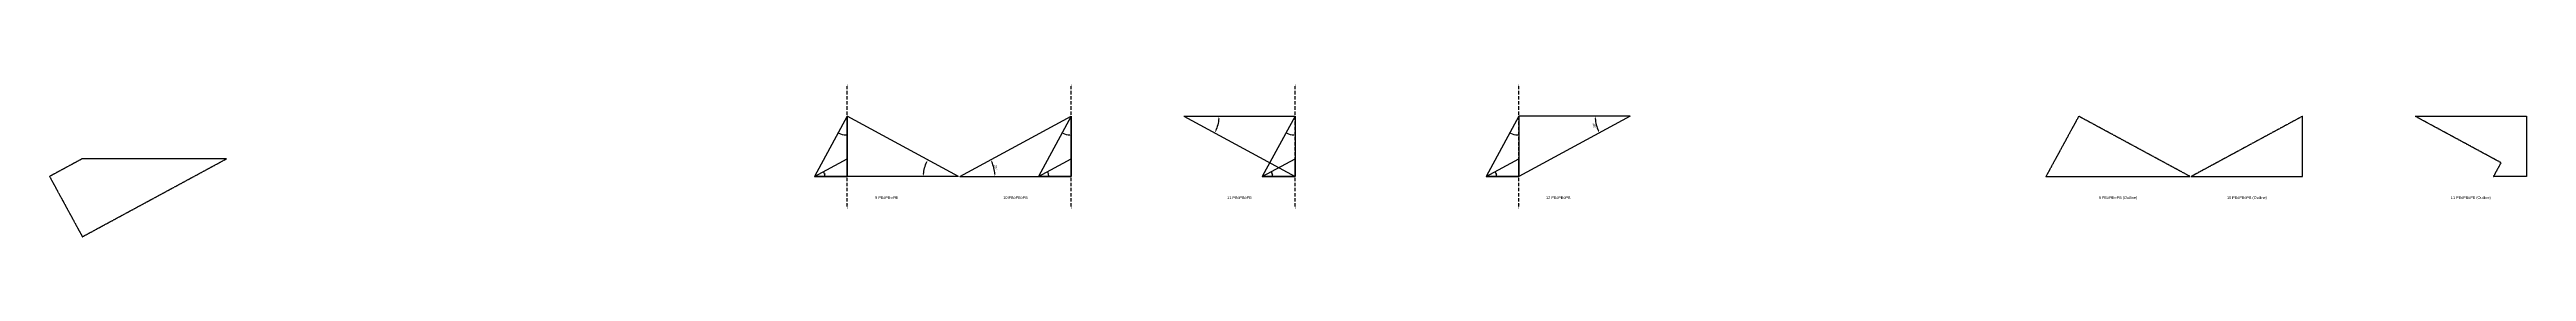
# Model space of a CAD drawing. Header units: millimetres. Extents: x 1423577 to 4401751, y -454579 to 121312.
# Drawn here: x 3229712 to 4151728, y -241174 to -184223 of the extents above; entities that cross this region are included whole.
import ezdxf
from ezdxf.enums import TextEntityAlignment as Align

# ---------------------------------------------------------------- set-up
doc = ezdxf.new("R2010")
doc.units = ezdxf.units.MM
doc.header["$PDMODE"] = 35
doc.linetypes.add('DASHED', pattern=[19.05, 12.7, -6.35])
for name, color, linetype in [('BASE', 170, 'Continuous'), ('HYPOTENUSE', 20, 'Continuous'), ('PERPENDICULAR', 90, 'Continuous')]:
    doc.layers.add(name, color=color, linetype=linetype)
doc.styles.add('Arial', font='arial_0.ttf')
doc.dimstyles.new('ISO-25', dxfattribs={"dimtxt": 250, "dimasz": 100, "dimexe": 1.25, "dimexo": 0.625, "dimgap": 100, "dimtad": 1, "dimdec": 0, "dimtxsty": 'Arial', "dimcen": 2.5, "dimadec": 0, "dimazin": 0, "dimtfac": 1, "dimtdec": 0, "dimtmove": 0, "dimatfit": 3, "dimfxl": 1, "dimarcsym": 0})

# ---------------------------------------------------------------- blocks, each defined once
blk = doc.blocks.new('*D2')
at = {"color": 0, "lineweight": -2, "transparency": 16777216}
blk.add_arc((0, 0), 3850, 3.72107, 24.76727, dxfattribs=at)
at = {"color": 0, "transparency": 16777216}
for points in [[(3459, 1594), (3533, 1632), (3384, 1836)], [(3884, 251), (3800, 249), (3850, 0)]]:
    blk.add_solid(points, dxfattribs=at)
at = {"layer": 'Defpoints', "color": 0, "transparency": 16777216}
for p in [(12208, 6625), (0, 0), (0, 0), (3797, 635), (12208, 0)]:
    blk.add_point(p, dxfattribs=at)
at = {"color": 0, "transparency": 16777216, "insert": (3952, 1003), "char_height": 250, "attachment_point": 5, "rotation": 284.24417, "style": 'Arial'}
blk.add_mtext('28°', dxfattribs=at)
blk = doc.blocks.new('GTN')
at = {"layer": 'BASE'}
blk.add_line((0, 0), (12208.3, 0), dxfattribs=at)
at = {"layer": 'HYPOTENUSE'}
blk.add_line((0, 0), (12208.3, 6625.3), dxfattribs=at)
at = {"layer": 'PERPENDICULAR'}
blk.add_line((12208.3, 0), (12208.3, 6625.3), dxfattribs=at)
at = {"color": 6}
dim = blk.add_angular_dim_2l(base=(3797.3, 635.2), line1=((0, 0), (12208.3, 0)), line2=((0, 0), (12208.3, 6625.3)), dimstyle='ISO-25', override={"dimasz": 250}, dxfattribs=at)
dim.commit()
dim.dimension.update_dxf_attribs({"geometry": '*D2', "text_midpoint": (3952.4, 1003.3)})

msp = doc.modelspace()

# ---------------------------------------------------------------- linework, layer by layer
at = {"linetype": 'DASHED', "ltscale": 100}
for p, q in [((3526669, -229926), (3526669, -184934)), ((3610011, -229926), (3610011, -184934)), ((3693352, -229926), (3693352, -184934)), ((3776693, -229926), (3776693, -184934))]:
    msp.add_line(p, q, dxfattribs=at)
at = {"linetype": 'DASHED'}
for points in [[(3985046, -196182), (3972837, -218678), (4026498, -218678)], [(4026934, -218678), (4068387, -218678), (4068387, -196182)], [(4110276, -196182), (4151728, -196182), (4151728, -218678), (4139519, -218678), (4142297, -213560)], [(3241920, -212053), (3229712, -218678), (3241920, -241174), (3295581, -212053)]]:
    msp.add_lwpolyline(points, close=True, dxfattribs=at)

# ---------------------------------------------------------------- block references
at = {"linetype": 'DASHED', "ltscale": 100}
for p, xscale, yscale, zscale, rotation in [((3526669, -196182), -1.842665596556042, 1.842665596556042, 1.842665596556042, 90), ((3610011, -196182), -1.842665596556042, 1.842665596556042, 1.842665596556042, 90), ((3651899, -196182), -3.395416500731244, 3.395416500731244, 3.395416500731244, 180), ((3693352, -196182), -1.842665596556042, 1.842665596556042, 1.842665596556042, 90), ((3776693, -196182), -1.842665596556042, 1.842665596556042, 1.842665596556042, 90), ((3818145, -196182), 3.395416500731244, 3.395416500731244, 3.395416500731244, 180)]:
    msp.add_blockref('GTN', p, dxfattribs=dict(at, xscale=xscale, yscale=yscale, zscale=zscale, rotation=rotation))
at = {"linetype": 'DASHED', "ltscale": 100, "yscale": 3.395416500731244, "zscale": 3.395416500731244}
for p, xscale in [((3568122, -218678), -3.395416500731244), ((3568558, -218678), 3.395416500731244)]:
    msp.add_blockref('GTN', p, dxfattribs=dict(at, xscale=xscale))
for p in [(3514461, -218678), (3597802, -218678), (3681143, -218678), (3764484, -218678)]:
    msp.add_blockref('GTN', p)

# ---------------------------------------------------------------- texts
at = {"linetype": 'DASHED', "ltscale": 100, "style": 'Arial'}
for s, p in [('⌡', (3526669, -184934)), ('⌡', (3610011, -184934)), ('⌡', (3693352, -184934)), ('⌡', (3776693, -184934)), ('⌠', (3526669, -229926)), ('9 PBóPB∞PB', (3541291, -226551)), ('10 PBóPBóPB', (3589284, -226551)), ('⌠', (3610011, -229926)), ('11 PBóPBöPB', (3672626, -226551)), ('⌠', (3693352, -229926)), ('⌠', (3776693, -229926)), ('12 PBóPBòPB', (3791315, -226551)), ('9 PBóPB∞PB (Outline)', (3999667, -226551)), ('10 PBóPBóPB (Outline)', (4047661, -226551)), ('11 PBóPBöPB (Outline)', (4131002, -226551))]:
    msp.add_text(s, height=1000, dxfattribs=at).set_placement(p, align=Align.MIDDLE_CENTER)

doc.saveas('drawing.dxf')
